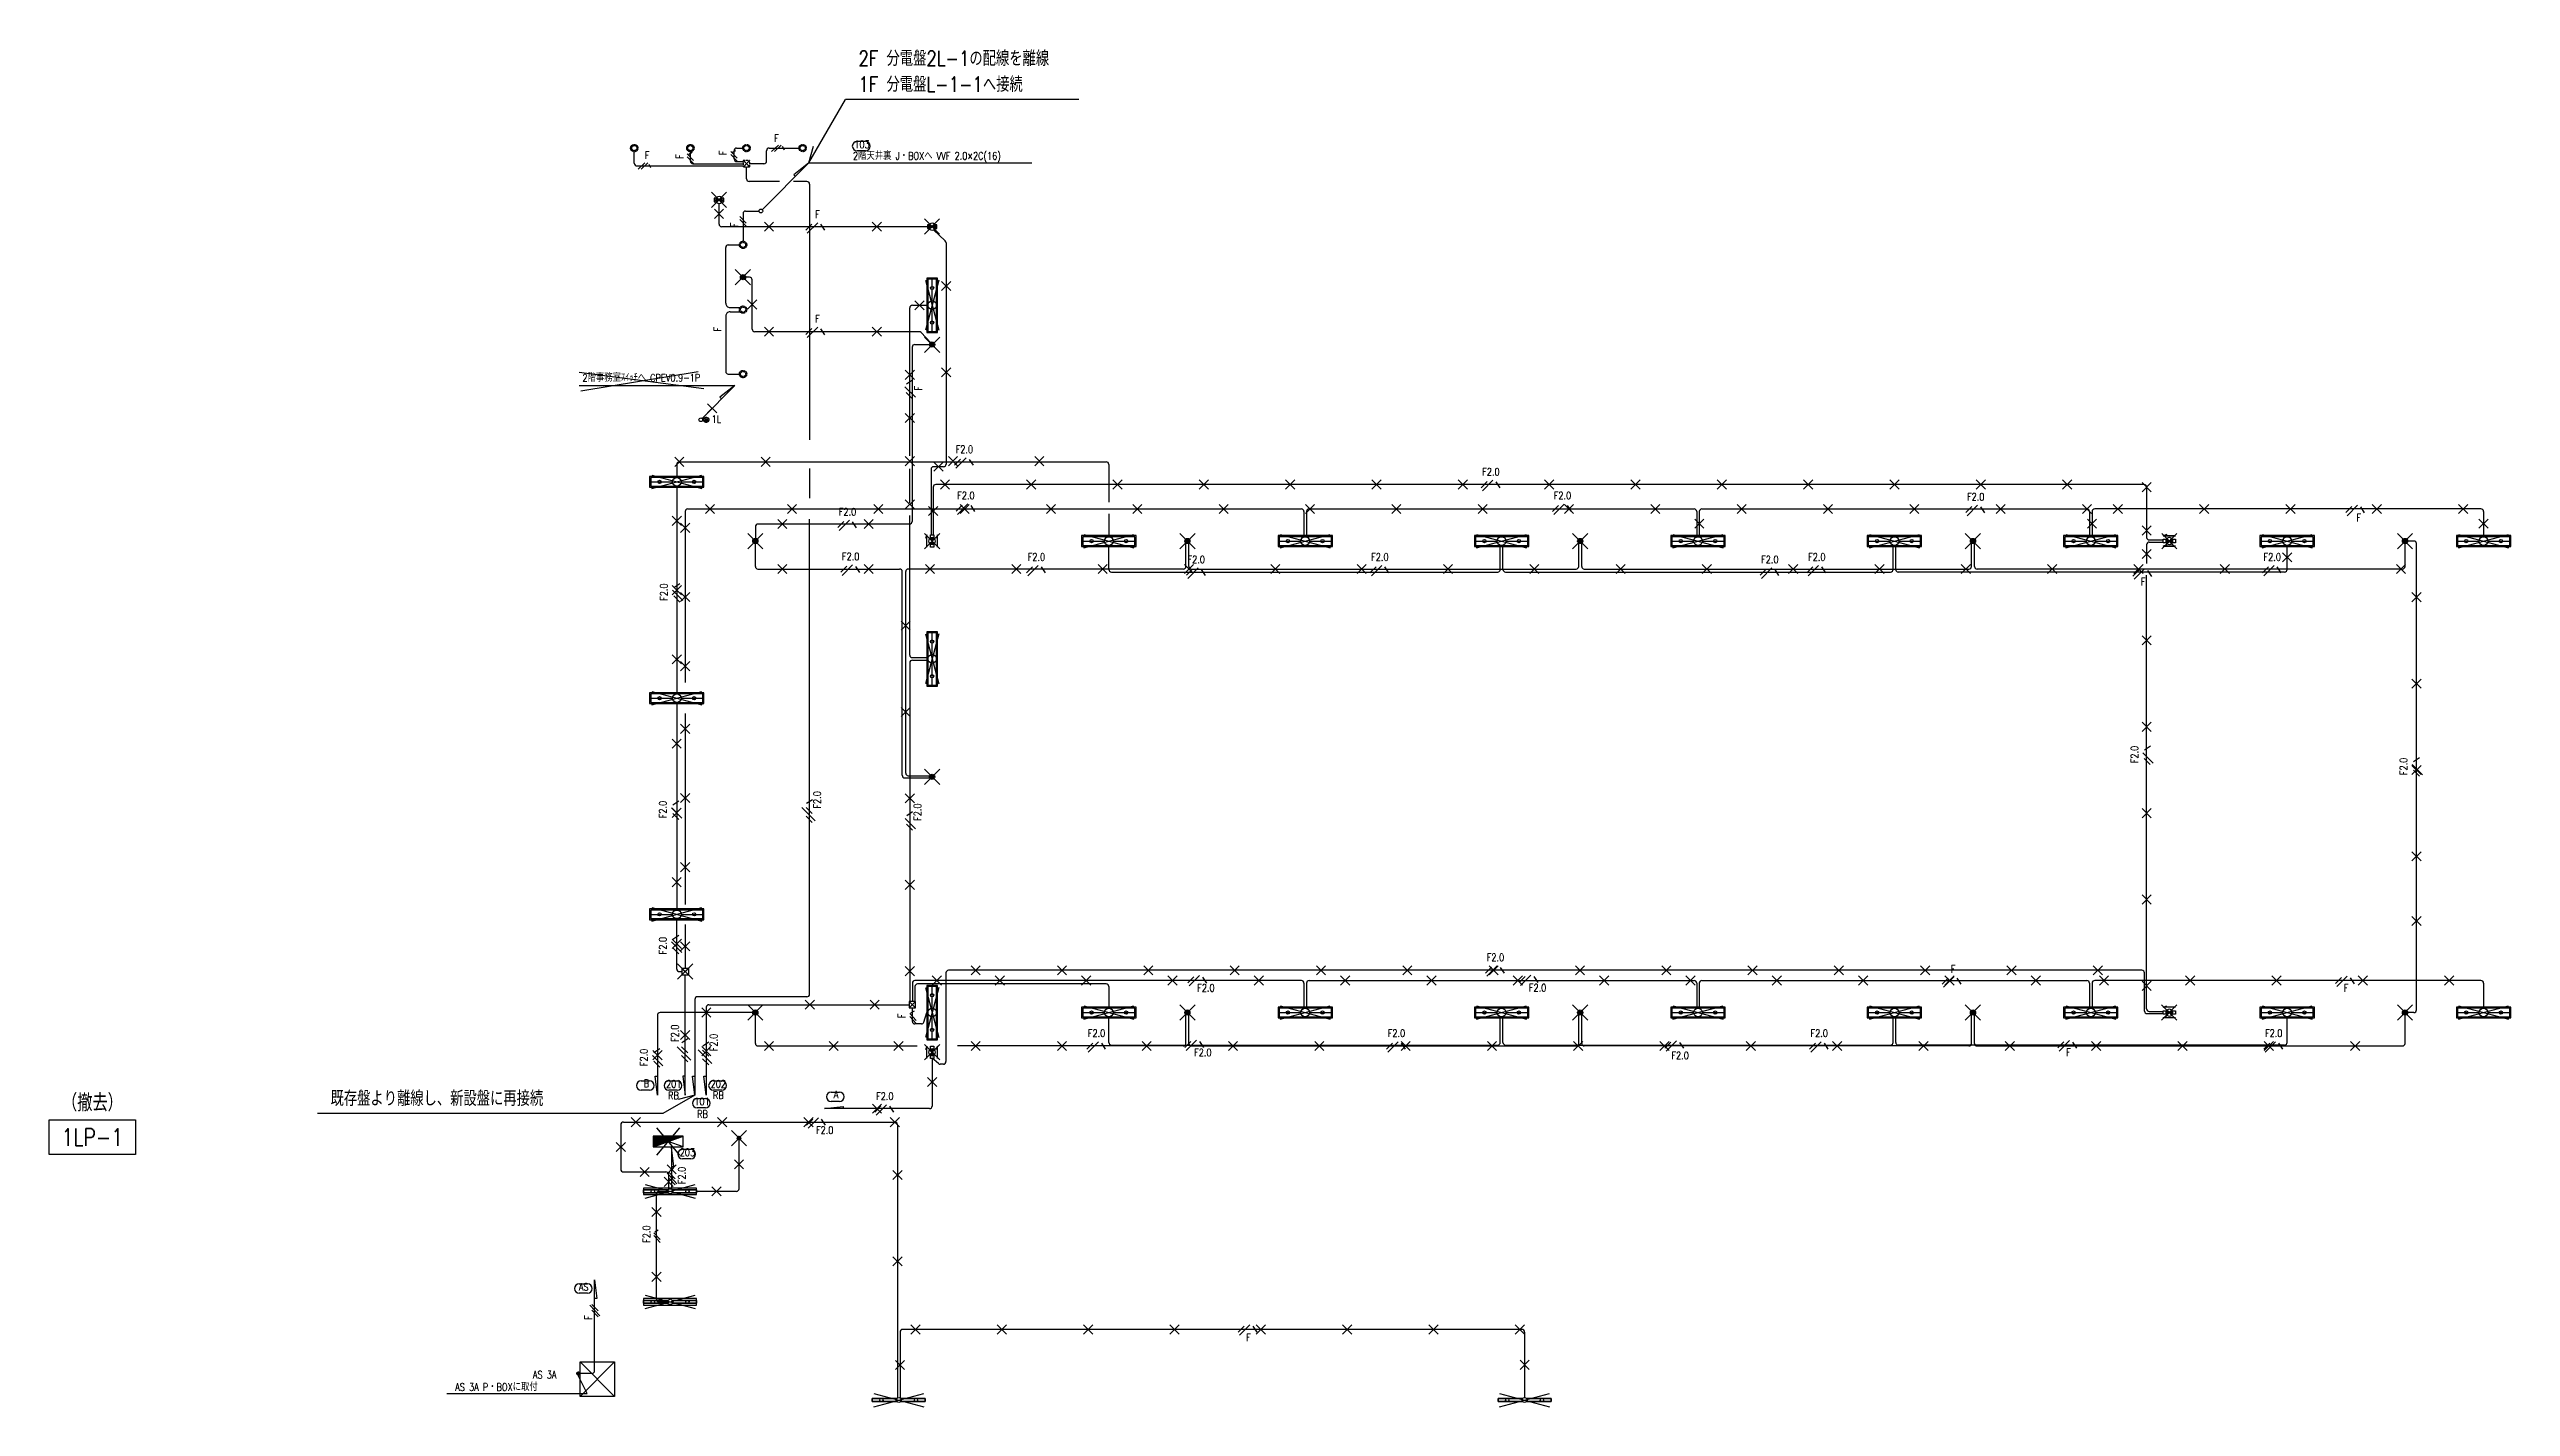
# Model space of a CAD drawing. Header units: millimetres. Extents: x 3925 to 82505, y 1454 to 57550.
# Drawn here: x 3925 to 60954, y 16487 to 47924 of the extents above; entities that cross this region are included whole.
import ezdxf
from ezdxf.enums import TextEntityAlignment as Align

# ---------------------------------------------------------------- set-up
doc = ezdxf.new("R2010")
doc.units = ezdxf.units.MM
doc.header["$LTSCALE"] = 0.2
doc.linetypes.add('HIDDEN2', pattern=[4.7625, 3.175, -1.5875])
for name, color, linetype in [('1_シンボル', 2, 'Continuous'), ('1_強調文字', 4, 'Continuous'), ('1_撤去', 1, 'Continuous'), ('1_文字', 3, 'Continuous')]:
    doc.layers.add(name, color=color, linetype=linetype)
doc.styles.get("Standard").update_dxf_attribs({"font": 'simplex.shx', "width": 0.8, "bigfont": 'extfont2.shx'})

msp = doc.modelspace()

# ---------------------------------------------------------------- texts
at = {"layer": '1_シンボル', "color": 7, "linetype": 'Continuous', "lineweight": -3, "width": 0.8}
for s, height, p in [('F', 173, (20721, 45725)), ('103', 172.9, (22577, 45583)), ('F', 173, (17726, 45331)), ('2階天井裏 J・BOXへ VVF 2.0×2C(16)', 172.93, (22546, 45315)), ('F', 173, (21670, 43964)), ('F', 173, (21670, 41544)), ('2階事務室ｽｲｯﾁへ CPEV0.9-1P', 172.93, (16278, 40178)), ('F2.0', 172.9, (24925, 38520)), ('F2.0', 172.9, (37126, 38000)), ('F2.0', 172.9, (24962, 37452)), ('F2.0', 172.9, (38781, 37449)), ('F2.0', 172.9, (48356, 37421)), ('F2.0', 172.9, (22219, 37075)), ('F', 173, (57382, 36937)), ('F2.0', 172.9, (22291, 36039)), ('F2.0', 172.9, (26594, 36027)), ('F2.0', 172.9, (30299, 35970)), ('F2.0', 172.9, (34552, 36027)), ('F2.0', 172.9, (43588, 35970)), ('F2.0', 172.9, (44674, 36027)), ('F2.0', 172.9, (55227, 36027)), ('F', 173, (52386, 35456)), ('F2.0', 172.9, (37229, 26755)), ('F2.0', 172.9, (30522, 26047)), ('F2.0', 172.9, (38207, 26052)), ('F', 173, (47981, 26487)), ('F', 173, (57087, 26047)), ('F2.0', 172.9, (27989, 24998)), ('F2.0', 172.9, (34935, 24998)), ('F2.0', 172.9, (44732, 24998)), ('F2.0', 172.9, (55260, 24998)), ('F2.0', 172.9, (30451, 24554)), ('F2.0', 172.9, (41507, 24483)), ('F', 173, (50655, 24557)), ('B', 173, (17697, 23838)), ('201', 172.9, (18216, 23824)), ('202', 172.9, (19248, 23824)), ('RB', 172.9, (18261, 23558)), ('101', 172.9, (18871, 23417)), ('RB', 172.9, (19302, 23562)), ('A', 173, (22100, 23579)), ('F2.0', 172.9, (23081, 23540)), ('RB', 172.9, (18934, 23127)), ('F2.0', 172.9, (21689, 22754)), ('203', 172.9, (18533, 22239)), ('AS', 172.9, (16195, 19123)), ('F', 173, (31654, 17954)), ('AS 3A', 172.9, (15131, 17090)), ('AS 3A P・BOXに取付', 172.93, (13330, 16805))]:
    msp.add_text(s, height=height, dxfattribs=at).set_placement(p, align=Align.BOTTOM_LEFT)
for s, height, p in [('F', 173, (18668, 45389)), ('F', 173, (19671, 45474)), ('F', 173, (19936, 43801)), ('F', 173, (19546, 41385)), ('F', 173, (24200, 40020)), ('F2.0', 172.9, (18304, 35150)), ('F2.0', 172.9, (52373, 31389)), ('F2.0', 172.9, (58608, 31115)), ('F2.0', 172.9, (18281, 30114)), ('F2.0', 172.9, (21856, 30338)), ('F2.0', 172.9, (24180, 30055)), ('F2.0', 172.9, (18281, 26963)), ('F2.0', 172.9, (18560, 24934)), ('F2.0', 172.9, (19457, 24722)), ('F', 173, (23812, 25487)), ('F2.0', 172.9, (17840, 24376)), ('F2.0', 172.9, (18721, 21640)), ('F2.0', 172.9, (17901, 20283)), ('F', 173, (16553, 18496))]:
    msp.add_text(s, height=height, rotation=90, dxfattribs=at).set_placement(p, align=Align.BOTTOM_LEFT)
at = {"layer": '1_強調文字', "color": 10, "width": 0.8}
for s, p in [('（撤去）', (4925, 23530)), ('1LP-1', (4925, 22730))]:
    msp.add_text(s, height=400, dxfattribs=at).set_placement(p, align=Align.MIDDLE_CENTER)
at = {"layer": '1_文字', "color": 10, "lineweight": -3, "width": 0.8}
for s, p in [('2F 分電盤2L-1の配線を離線', (22675, 47537)), ('1F 分電盤L-1-1へ接続', (22675, 46937)), ('既存盤より離線し、新設盤に再接続', (10442, 23451))]:
    msp.add_text(s, height=350, dxfattribs=at).set_placement(p)
at = {"layer": '1_文字', "linetype": 'Continuous', "lineweight": -3, "width": 0.8}
msp.add_text('1L', height=172.9, dxfattribs=at).set_placement((19270, 39221), align=Align.BOTTOM_LEFT)

# ---------------------------------------------------------------- blocks, each defined once
blk = doc.blocks.new('B-電灯動力盤 A')
at = {"linetype": 'ByBlock'}
h = blk.add_hatch(dxfattribs=at)
h.set_pattern_fill('LINE', color=0, style=0)
h.set_pattern_definition([(0, (-9500, -23375), (0, 3.175), [])])
h.paths.add_polyline_path([(350, 250), (-350, 0), (350, 0)])
at = {"color": 0, "linetype": 'ByBlock', "lineweight": -2}
blk.add_line((-350, 250), (350, 0), dxfattribs=at)
at = {"color": 0, "linetype": 'ByBlock'}
for p, q in [((350, 250), (-350, 0)), ((350, 250), (-350, 250)), ((-350, 250), (-350, 0)), ((-350, 0), (350, 0)), ((350, 0), (350, 250))]:
    blk.add_line(p, q, dxfattribs=at)

# ---------------------------------------------------------------- linework, layer by layer
at = {"layer": '1_シンボル', "color": 7, "linetype": 'Continuous', "lineweight": -3}
msp.add_line((16199, 40135), (19811, 40135), dxfattribs=at)
at = {"layer": '1_シンボル', "linetype": 'HIDDEN2', "lineweight": -3}
for p, q in [((19103, 39386), (19189, 39299)), ((19189, 39386), (19103, 39299)), ((19146, 39404), (19146, 39281)), ((19085, 39342), (19207, 39342))]:
    msp.add_line(p, q, dxfattribs=at)
at = {"layer": '1_シンボル', "color": 7, "linetype": 'Continuous', "lineweight": -3}
for points in [[(19851, 45635, 0.416385), (19791, 45574)], [(20604, 45635, 0.414214), (20544, 45575)], [(22640, 45792, 1), (22640, 45574)], [(22834, 45574, 1), (22834, 45792)], [(17479, 45283, 0.414214), (17539, 45223)], [(18779, 45333, 0.414214), (18839, 45273)], [(19793, 45383, 0.412046), (19853, 45323)], [(20484, 45273, 0.414214), (20544, 45333)], [(19499, 44376, 0.414213), (19499, 44489, 0.414214), (19386, 44489, 0.414213), (19386, 44376, 0.414214), (19499, 44376)], [(20079, 44921, 0.414214), (20139, 44861)], [(21540, 44801, 0.414214), (21480, 44861)], [(20059, 44178, 0.414214), (19999, 44118)], [(19443, 43875, 0.414214), (19503, 43815)], [(19657, 43394, 0.414214), (19597, 43334)], [(24322, 43872, 0.414214), (24322, 43758, 0.414214), (24436, 43758, 0.414213), (24436, 43872, 0.414214), (24322, 43872)], [(24704, 43441, 0.206568), (24685, 43485)], [(20210, 42584, 0.414214), (20150, 42644)], [(19597, 42044, 0.414214), (19697, 41944)], [(19697, 41844, 0.414214), (19597, 41744)], [(23922, 41995, 0.414214), (23862, 41935)], [(20210, 41443, 0.414214), (20270, 41383)], [(23977, 41085, 0.414214), (23917, 41025)], [(24124, 41363, 0.210247), (24080, 41383)], [(19597, 40462, 0.414214), (19657, 40402)], [(18524, 38369, 0.414214), (18464, 38309)], [(24414, 38257, 0.414214), (24354, 38197)], [(24644, 38257, 0.414214), (24704, 38317)], [(28474, 38309, 0.414214), (28414, 38369)], [(24464, 37843, 0.414214), (24404, 37783)], [(52518, 37783, 0.414214), (52458, 37843)], [(18719, 37278, 0.414214), (18659, 37218)], [(32994, 37218, 0.414214), (32934, 37278)], [(33114, 37278, 0.414214), (33054, 37218)], [(42094, 37218, 0.414214), (42034, 37278)], [(42214, 37278, 0.414214), (42154, 37218)], [(51194, 37218, 0.414214), (51134, 37278)], [(51314, 37278, 0.414214), (51254, 37218)], [(60324, 37218, 0.414214), (60264, 37278)], [(20344, 36928, 0.414214), (20284, 36868)], [(23857, 36928, 0.414214), (23917, 36988)], [(52518, 36620, 0.414214), (52578, 36560)], [(52578, 36510, 0.414214), (52518, 36450)], [(58769, 36475, 0.414214), (58709, 36535)], [(20284, 35946, 0.414214), (20344, 35886)], [(30199, 35886, 0.414214), (30259, 35946)], [(30329, 35946, 0.414214), (30389, 35886)], [(39299, 35886, 0.414214), (39359, 35946)], [(39429, 35946, 0.414214), (39489, 35886)], [(48399, 35886, 0.414214), (48459, 35946)], [(48529, 35946, 0.414214), (48589, 35886)], [(58444, 35886, 0.414214), (58504, 35946)], [(23687, 35826, 0.414214), (23627, 35886)], [(23827, 35886, 0.414214), (23767, 35826)], [(28474, 35877, 0.414214), (28534, 35817)], [(37484, 35817, 0.414214), (37544, 35877)], [(37604, 35877, 0.414214), (37664, 35817)], [(46584, 35817, 0.414214), (46644, 35877)], [(46704, 35877, 0.414214), (46764, 35817)], [(55714, 35817, 0.414214), (55774, 35877)], [(23862, 33895, 0.414214), (23922, 33835)], [(23922, 33775, 0.414214), (23862, 33715)], [(23687, 31110, 0.414214), (23747, 31050)], [(23767, 31160, 0.414214), (23827, 31100)], [(18464, 26624, 0.414214), (18524, 26564)], [(23982, 26358, 0.414214), (23922, 26298)], [(24042, 26278, 0.414214), (23982, 26218)], [(24760, 26594, 0.414214), (24700, 26534)], [(28474, 26218, 0.414214), (28414, 26278)], [(32994, 26298, 0.414214), (32934, 26358)], [(33114, 26358, 0.414214), (33054, 26298)], [(42094, 26298, 0.414214), (42034, 26358)], [(42214, 26358, 0.414214), (42154, 26298)], [(51194, 26298, 0.414214), (51134, 26358)], [(51314, 26358, 0.414214), (51254, 26298)], [(52468, 26534, 0.414214), (52408, 26594)], [(60324, 26298, 0.414214), (60264, 26358)], [(18942, 25981, 0.414214), (18882, 25921)], [(19208, 25797, 0.414214), (19148, 25737)], [(21480, 25981, 0.414214), (21540, 26041)], [(52518, 25700, 0.414214), (52578, 25640)], [(58709, 25615, 0.414214), (58769, 25675)], [(18076, 25615, 0.414214), (18016, 25555)], [(23922, 25411, 0.414214), (23982, 25351)], [(24130, 25351, 0.330824), (24187, 25393)], [(52468, 25650, 0.414214), (52528, 25590)], [(20284, 24902, 0.414214), (20344, 24842)], [(28474, 24922, 0.414214), (28534, 24862)], [(30199, 24842, 0.414214), (30259, 24902)], [(30329, 24902, 0.414214), (30389, 24842)], [(37484, 24862, 0.414214), (37544, 24922)], [(37604, 24922, 0.414214), (37664, 24862)], [(39299, 24842, 0.414214), (39359, 24902)], [(39429, 24902, 0.414214), (39489, 24842)], [(46584, 24862, 0.414214), (46644, 24922)], [(46704, 24922, 0.414214), (46764, 24862)], [(48399, 24842, 0.414214), (48459, 24902)], [(48529, 24902, 0.414214), (48589, 24842)], [(55714, 24862, 0.414214), (55774, 24922)], [(58444, 24842, 0.414214), (58504, 24902)], [(17636, 24033, 1), (17636, 23815)], [(17830, 23815, 1), (17830, 24033)], [(18279, 24033, 1), (18279, 23815)], [(18473, 23815, 1), (18473, 24033)], [(19311, 24033, 1), (19311, 23815)], [(19505, 23815, 1), (19505, 24033)], [(24524, 24434, 0.183213), (24564, 24419)], [(24640, 24419, 0.414214), (24700, 24479)], [(18934, 23626, 1), (18934, 23408)], [(19128, 23408, 1), (19128, 23626)], [(22039, 23774, 1), (22039, 23556)], [(22233, 23556, 1), (22233, 23774)], [(24319, 23390, 0.414214), (24379, 23450)], [(17226, 23078, 0.414214), (17166, 23018)], [(23576, 23018, 0.414214), (23516, 23078)], [(18596, 22448, 1), (18596, 22230)], [(18790, 22230, 1), (18790, 22448)], [(17166, 21985, 0.414214), (17226, 21925)], [(18274, 21865, 0.414214), (18214, 21925)], [(18054, 21475, 0.414214), (17994, 21415)], [(19846, 21475, 0.414214), (19906, 21535)], [(16203, 19332, 1), (16203, 19114)], [(16397, 19114, 1), (16397, 19332)], [(17994, 18975, 0.414214), (18054, 18915)], [(23696, 18277, 0.414214), (23636, 18217)], [(38106, 18217, 0.414214), (38046, 18277)], [(16501, 17259, 0.414214), (16561, 17319)]]:
    msp.add_lwpolyline(points, format="xyb", dxfattribs=at)
for points in [[(19851, 45635), (19994, 45635)], [(20604, 45635), (21294, 45635)], [(20657, 45555), (20817, 45705)], [(20726, 45555), (20886, 45705)], [(20906, 45677), (20948, 45598)], [(22640, 45792), (22834, 45792)], [(17479, 45283), (17479, 45550)], [(17539, 45223), (20004, 45223)], [(17566, 45144), (17726, 45294)], [(17635, 45144), (17795, 45294)], [(17815, 45265), (17857, 45187)], [(18853, 45345), (18703, 45505)], [(18853, 45276), (18703, 45436)], [(18741, 45496), (18819, 45538)], [(18779, 45333), (18779, 45550)], [(18839, 45273), (20004, 45273)], [(19865, 45399), (19715, 45559)], [(19865, 45330), (19715, 45490)], [(19753, 45539), (19832, 45581)], [(19793, 45383), (19791, 45574)], [(19853, 45323), (20004, 45323)], [(20079, 44921), (20079, 45198)], [(20484, 45273), (20154, 45273)], [(20443, 44208), (21525, 45290), (26686, 45290)], [(20544, 45333), (20544, 45575)], [(21525, 45290), (21178, 45018), (21215, 44980)], [(22834, 45574), (22640, 45574)], [(19386, 44489), (19443, 44433), (19499, 44376)], [(19386, 44376), (19443, 44433), (19499, 44489)], [(19391, 44381), (19391, 44485)], [(19499, 44377), (19499, 44489)], [(20845, 44861), (20139, 44861)], [(21480, 44861), (21168, 44861)], [(21540, 44801), (21540, 38877)], [(19373, 44473), (19333, 44473), (19333, 44393), (19373, 44393)], [(19373, 44393), (19373, 44472)], [(19409, 44399), (19409, 44467)], [(19427, 44417), (19427, 44449)], [(19443, 43875), (19443, 44352)], [(19445, 44431), (19445, 44435)], [(19463, 44413), (19463, 44453)], [(19481, 44395), (19481, 44471)], [(19512, 44393), (19553, 44393), (19553, 44473), (19512, 44473)], [(19517, 44402), (19517, 44463)], [(20072, 43894), (19922, 44054)], [(20072, 43824), (19922, 43984)], [(19999, 44118), (19999, 43479)], [(20059, 44178), (20370, 44178)], [(24269, 43815), (19503, 43815)], [(19657, 43394), (19914, 43394)], [(21595, 43876), (21455, 43736)], [(21728, 43906), (21487, 43665)], [(21794, 43871), (21886, 43733)], [(24309, 43855), (24269, 43855), (24269, 43775), (24309, 43775)], [(24305, 43846), (24305, 43784)], [(24436, 43758), (24379, 43815), (24322, 43872)], [(24436, 43872), (24379, 43815), (24322, 43758)], [(24323, 43871), (24323, 43759)], [(24341, 43853), (24341, 43777)], [(24359, 43835), (24359, 43795)], [(24377, 43817), (24377, 43813)], [(24395, 43831), (24395, 43799)], [(24413, 43849), (24413, 43781)], [(24685, 43485), (24413, 43742)], [(24431, 43867), (24431, 43763)], [(24449, 43775), (24489, 43775), (24489, 43855), (24449, 43855)], [(24449, 43854), (24449, 43775)], [(24704, 43441), (24704, 38317)], [(19597, 42044), (19597, 43334)], [(20150, 42644), (20059, 42644)], [(20210, 41443), (20210, 42584)], [(24379, 42095), (24379, 42600)], [(19597, 41744), (19597, 40462)], [(19697, 41944), (19930, 41944)], [(19697, 41844), (19930, 41844)], [(23862, 38511), (23862, 41935)], [(23922, 41995), (24254, 41995)], [(24379, 41390), (24379, 41895)], [(24080, 41383), (21739, 41383), (20270, 41383)], [(21595, 41455), (21455, 41315)], [(21728, 41485), (21487, 41245)], [(21794, 41451), (21886, 41313)], [(23977, 41085), (24319, 41085)], [(24124, 41363), (24339, 41129)], [(24340, 41090), (24374, 41124)], [(24343, 41068), (24396, 41121)], [(24355, 41054), (24410, 41109)], [(24372, 41046), (24418, 41092)], [(23917, 41025), (23917, 36988)], [(19050, 39375), (19811, 40135), (19464, 39864), (19502, 39826)], [(19657, 40402), (19914, 40402)], [(23751, 40108), (23992, 39867)], [(23781, 39975), (23921, 39835)], [(23786, 40174), (23924, 40266)], [(18464, 38309), (18464, 38004)], [(18524, 38369), (28414, 38369)], [(21540, 38217), (21540, 37531)], [(24644, 38257), (24414, 38257)], [(25037, 38431), (24897, 38291)], [(25170, 38461), (24929, 38221)], [(25236, 38427), (25328, 38289)], [(28474, 38309), (28474, 37434)], [(17859, 37904), (18364, 37904)], [(18464, 37804), (18464, 32995)], [(18564, 37904), (19069, 37904)], [(23862, 37421), (23862, 38204)], [(24354, 38197), (24354, 36677)], [(24404, 37783), (24404, 36677)], [(52458, 37843), (24464, 37843)], [(37238, 37911), (37098, 37771)], [(37371, 37941), (37130, 37700)], [(37437, 37906), (37529, 37769)], [(52518, 37783), (52518, 36620)], [(18659, 37218), (18659, 33259)], [(18719, 37278), (32934, 37278)], [(23862, 33895), (23862, 37129)], [(25074, 37364), (24934, 37224)], [(25207, 37394), (24966, 37153)], [(25273, 37359), (25365, 37221)], [(28474, 37167), (28474, 36660)], [(32994, 37218), (32994, 36660)], [(33054, 37218), (33054, 36660)], [(33114, 37278), (42034, 37278)], [(38893, 37361), (38753, 37221)], [(39026, 37391), (38785, 37150)], [(39093, 37356), (39184, 37218)], [(42094, 37218), (42094, 36660)], [(42154, 37218), (42154, 36660)], [(42214, 37278), (51134, 37278)], [(48468, 37333), (48328, 37193)], [(48601, 37363), (48360, 37122)], [(48668, 37328), (48759, 37190)], [(51194, 37218), (51194, 36660)], [(51254, 37218), (51254, 36660)], [(60264, 37278), (51314, 37278)], [(57270, 37333), (57130, 37193)], [(57403, 37363), (57162, 37122)], [(57470, 37328), (57561, 37190)], [(60324, 37218), (60324, 36660)], [(20245, 36540), (20279, 36574)], [(20248, 36518), (20301, 36571)], [(20260, 36504), (20315, 36559)], [(20277, 36496), (20323, 36542)], [(20284, 36868), (20284, 36595)], [(23857, 36928), (21364, 36928), (20344, 36928)], [(21540, 26041), (21540, 37043)], [(22332, 36986), (22192, 36846)], [(22464, 37016), (22224, 36776)], [(22531, 36982), (22623, 36844)], [(24258, 36392), (24258, 36677), (24228, 36593)], [(24322, 36592), (24379, 36535), (24436, 36592)], [(24322, 36478), (24379, 36535), (24436, 36478)], [(24323, 36591), (24435, 36591)], [(24339, 36604), (24339, 36677), (24419, 36677), (24419, 36604)], [(24341, 36573), (24417, 36573)], [(24345, 36501), (24413, 36501)], [(24348, 36609), (24410, 36609)], [(24359, 36555), (24399, 36555)], [(24363, 36519), (24395, 36519)], [(24377, 36537), (24381, 36537)], [(24501, 36392), (24501, 36677), (24470, 36593)], [(27869, 36535), (28374, 36535)], [(28574, 36535), (29079, 36535)], [(30255, 36540), (30289, 36574)], [(30255, 36540), (30289, 36574)], [(30258, 36518), (30311, 36571)], [(30258, 36518), (30311, 36571)], [(30270, 36504), (30325, 36559)], [(30270, 36504), (30325, 36559)], [(30287, 36496), (30333, 36542)], [(30287, 36496), (30333, 36542)], [(32419, 36535), (32924, 36535)], [(33124, 36535), (33629, 36535)], [(36969, 36535), (37474, 36535)], [(37674, 36535), (38179, 36535)], [(39411, 36571), (39358, 36518), (39411, 36571)], [(39425, 36559), (39370, 36504), (39425, 36559)], [(41519, 36535), (42024, 36535)], [(42224, 36535), (42729, 36535)], [(46069, 36535), (46574, 36535)], [(46774, 36535), (47279, 36535)], [(48455, 36540), (48489, 36574)], [(48455, 36540), (48489, 36574)], [(48458, 36518), (48511, 36571), (48458, 36518)], [(48470, 36504), (48525, 36559)], [(48470, 36504), (48525, 36559)], [(48487, 36496), (48533, 36542)], [(48487, 36496), (48533, 36542)], [(50619, 36535), (51124, 36535)], [(51324, 36535), (51829, 36535)], [(52578, 36560), (52902, 36560)], [(52578, 36510), (52902, 36510)], [(52974, 36495), (52902, 36495), (52902, 36575), (52974, 36575)], [(52974, 36495), (52902, 36495), (52902, 36575), (52974, 36575)], [(52970, 36504), (52970, 36566)], [(52970, 36504), (52970, 36566)], [(53101, 36592), (53044, 36535), (52987, 36478), (53044, 36535), (52987, 36592), (53044, 36535), (53101, 36478)], [(52988, 36479), (52988, 36591)], [(52988, 36479), (52988, 36591)], [(53006, 36497), (53006, 36573)], [(53006, 36497), (53006, 36573)], [(53101, 36478), (53044, 36535), (53101, 36592)], [(53114, 36575), (53187, 36575), (53187, 36495), (53114, 36495)], [(53114, 36575), (53187, 36575), (53187, 36495), (53114, 36495)], [(55169, 36535), (55674, 36535)], [(55874, 36535), (56379, 36535)], [(58468, 36518), (58521, 36571)], [(58468, 36518), (58521, 36571)], [(58535, 36559), (58480, 36504), (58535, 36559)], [(58543, 36542), (58497, 36496), (58543, 36542)], [(58709, 36535), (58564, 36535)], [(59719, 36535), (60224, 36535)], [(60424, 36535), (60929, 36535)], [(20284, 35946), (20284, 36475)], [(22403, 35951), (22263, 35811)], [(22536, 35981), (22295, 35740)], [(22602, 35946), (22694, 35808)], [(24327, 36483), (24431, 36483)], [(24419, 36465), (24419, 36392), (24339, 36392), (24339, 36465)], [(24339, 36465), (24419, 36465)], [(26707, 35939), (26567, 35799)], [(26839, 35969), (26599, 35728)], [(26906, 35934), (26998, 35796)], [(28474, 35877), (28474, 36410)], [(30259, 35946), (30259, 36486)], [(30329, 35946), (30329, 36486)], [(34664, 35939), (34524, 35799)], [(34797, 35969), (34556, 35728)], [(34863, 35934), (34955, 35796)], [(37544, 35877), (37544, 36435)], [(37604, 35877), (37604, 36435)], [(39359, 35946), (39359, 36486)], [(39429, 35946), (39429, 36486)], [(44787, 35939), (44647, 35799)], [(44919, 35969), (44679, 35728)], [(44986, 35934), (45078, 35796)], [(46644, 35877), (46644, 36435)], [(46704, 35877), (46704, 36435)], [(48459, 35946), (48459, 36486)], [(48529, 35946), (48529, 36486)], [(52518, 36450), (52518, 36017)], [(55339, 35939), (55199, 35799)], [(55472, 35969), (55231, 35728)], [(55538, 35934), (55630, 35796)], [(55774, 35877), (55774, 36435)], [(58504, 35946), (58504, 36475)], [(58769, 25675), (58769, 36475)], [(18362, 35395), (18603, 35155)], [(18397, 35462), (18535, 35554)], [(20344, 35886), (23627, 35886)], [(23687, 31110), (23687, 35826)], [(23767, 31160), (23767, 35826)], [(30199, 35886), (23827, 35886)], [(28539, 35817), (37484, 35817)], [(30412, 35881), (30272, 35741)], [(30544, 35911), (30304, 35670)], [(30389, 35886), (39299, 35886)], [(30611, 35876), (30703, 35739)], [(37664, 35817), (46584, 35817)], [(39489, 35886), (45270, 35886), (48399, 35886)], [(43701, 35882), (43561, 35742)], [(43833, 35912), (43593, 35671)], [(43900, 35877), (43992, 35739)], [(55714, 35817), (46764, 35817)], [(58409, 35886), (48589, 35886)], [(52337, 35860), (52197, 35720)], [(52470, 35890), (52229, 35649)], [(52518, 25700), (52518, 35745)], [(52536, 35855), (52628, 35717)], [(18392, 35263), (18532, 35123)], [(24379, 33905), (24379, 34410)], [(23862, 33715), (23862, 25872)], [(23922, 33835), (24279, 33835)], [(23922, 33775), (24279, 33775)], [(24379, 33200), (24379, 33705)], [(17859, 32895), (18364, 32895)], [(18464, 32795), (18464, 27990)], [(18564, 32895), (19069, 32895)], [(18659, 32544), (18659, 28119)], [(52431, 31634), (52672, 31393)], [(52461, 31501), (52601, 31361)], [(52466, 31701), (52604, 31792)], [(58701, 31427), (58839, 31519)], [(23747, 31050), (24324, 31050)], [(23827, 31100), (24324, 31100)], [(24340, 31080), (24374, 31114)], [(24343, 31058), (24396, 31111)], [(24355, 31044), (24410, 31099)], [(24372, 31036), (24418, 31082)], [(58667, 31360), (58907, 31119)], [(58697, 31228), (58837, 31088)], [(18340, 30359), (18581, 30119)], [(18370, 30227), (18510, 30087)], [(18374, 30426), (18512, 30518)], [(21359, 30366), (21673, 30052)], [(21462, 30364), (21602, 30224)], [(21467, 30462), (21605, 30553)], [(23790, 30179), (23928, 30270)], [(21462, 30160), (21602, 30020)], [(23756, 30112), (23996, 29871)], [(23786, 29979), (23926, 29839)], [(17859, 27890), (18364, 27890)], [(18374, 27316), (18512, 27408)], [(18464, 26624), (18464, 27790)], [(18564, 27890), (19069, 27890)], [(18659, 27655), (18659, 26639)], [(18340, 27250), (18581, 27009)], [(18370, 27117), (18510, 26977)], [(18524, 26564), (18584, 26564)], [(18734, 26639), (18734, 26489), (18584, 26639), (18584, 26489), (18734, 26639), (18584, 26639)], [(18584, 26489), (18734, 26489)], [(18659, 24141), (18606, 24141), (18659, 23704), (18659, 26489)], [(23922, 26298), (23922, 25872)], [(32934, 26358), (23982, 26358)], [(28414, 26278), (24042, 26278)], [(24700, 26534), (24700, 24479)], [(52408, 26594), (24760, 26594)], [(30446, 26441), (30306, 26301)], [(30578, 26471), (30338, 26231)], [(30645, 26437), (30737, 26299)], [(32994, 26298), (32994, 25715)], [(33054, 26298), (33054, 25715)], [(33114, 26358), (42034, 26358)], [(37341, 26667), (37201, 26527)], [(37474, 26697), (37233, 26456)], [(37541, 26662), (37632, 26524)], [(38120, 26452), (37980, 26312)], [(38253, 26482), (38012, 26241)], [(38319, 26447), (38411, 26309)], [(42094, 26298), (42094, 25715)], [(42154, 26298), (42154, 25715)], [(42214, 26358), (51134, 26358)], [(47919, 26415), (47779, 26275)], [(48051, 26445), (47811, 26204)], [(48118, 26410), (48210, 26272)], [(51194, 26298), (51194, 25715)], [(51254, 26298), (51254, 25715)], [(60264, 26358), (51314, 26358)], [(52468, 25650), (52468, 26534)], [(57033, 26425), (56893, 26285)], [(57166, 26455), (56925, 26215)], [(57232, 26421), (57324, 26283)], [(60324, 26298), (60324, 25740)], [(18882, 25921), (18882, 23704), (18828, 24141), (18882, 24141)], [(21480, 25981), (18942, 25981)], [(19148, 25737), (19148, 23704), (19094, 24141), (19148, 24141)], [(19208, 25797), (23847, 25797)], [(23847, 25872), (23997, 25722)], [(23997, 25872), (23847, 25722)], [(23922, 25411), (23922, 25722)], [(23982, 26218), (23982, 25872)], [(24379, 25715), (24379, 26220)], [(28474, 26218), (28474, 25740)], [(53187, 25737), (52902, 25737), (52986, 25768)], [(52987, 25558), (53044, 25615), (52987, 25672)], [(52988, 25559), (52988, 25671)], [(53101, 25558), (53044, 25615), (53101, 25672)], [(53096, 25563), (53096, 25667)], [(18016, 25555), (18016, 23704), (17963, 24141), (18016, 24141)], [(20224, 25615), (18076, 25615)], [(20245, 25620), (20279, 25654)], [(20248, 25598), (20301, 25651)], [(20260, 25584), (20315, 25639)], [(20277, 25576), (20323, 25622)], [(20284, 24902), (20284, 25555)], [(24012, 25431), (23862, 25591)], [(24012, 25361), (23862, 25521)], [(23890, 25611), (23968, 25653)], [(24130, 25351), (23982, 25351)], [(24187, 25393), (24254, 25615)], [(24379, 25010), (24379, 25515)], [(27869, 25615), (28374, 25615)], [(28474, 24922), (28474, 25490)], [(28574, 25615), (29079, 25615)], [(30255, 25620), (30289, 25654)], [(30258, 25598), (30311, 25651)], [(30259, 24902), (30259, 25566)], [(30270, 25584), (30325, 25639)], [(30287, 25576), (30333, 25622)], [(30329, 24902), (30329, 25566)], [(32419, 25615), (32924, 25615)], [(33124, 25615), (33629, 25615)], [(36969, 25615), (37474, 25615)], [(37544, 24922), (37544, 25490)], [(37604, 24922), (37604, 25490)], [(37674, 25615), (38179, 25615)], [(39355, 25620), (39389, 25654)], [(39358, 25598), (39411, 25651)], [(39359, 24902), (39359, 25566)], [(39370, 25584), (39425, 25639)], [(39387, 25576), (39433, 25622)], [(39429, 24902), (39429, 25566)], [(41519, 25615), (42024, 25615)], [(42224, 25615), (42729, 25615)], [(46069, 25615), (46574, 25615)], [(46644, 24922), (46644, 25490)], [(46704, 24922), (46704, 25490)], [(46774, 25615), (47279, 25615)], [(48455, 25620), (48489, 25654)], [(48458, 25598), (48511, 25651)], [(48459, 24902), (48459, 25566)], [(48470, 25584), (48525, 25639)], [(48487, 25576), (48533, 25622)], [(48529, 24902), (48529, 25566)], [(50619, 25615), (51124, 25615)], [(51324, 25615), (51829, 25615)], [(52528, 25590), (52902, 25590)], [(52578, 25640), (52902, 25640)], [(52974, 25575), (52902, 25575), (52902, 25655), (52974, 25655)], [(53187, 25494), (52902, 25494), (52986, 25525)], [(52970, 25584), (52970, 25646)], [(53006, 25577), (53006, 25653)], [(53024, 25595), (53024, 25635)], [(53042, 25613), (53042, 25617)], [(53060, 25599), (53060, 25631)], [(53078, 25581), (53078, 25649)], [(53114, 25655), (53187, 25655), (53187, 25575), (53114, 25575)], [(53114, 25575), (53114, 25654)], [(55169, 25615), (55674, 25615)], [(55774, 24922), (55774, 25515)], [(55874, 25615), (56379, 25615)], [(58465, 25620), (58499, 25654)], [(58468, 25598), (58521, 25651)], [(58480, 25584), (58535, 25639)], [(58497, 25576), (58543, 25622)], [(58504, 24902), (58504, 25555)], [(58709, 25615), (58564, 25615)], [(59719, 25615), (60224, 25615)], [(60424, 25615), (60929, 25615)], [(17899, 24621), (18140, 24380)], [(17934, 24688), (18071, 24780)], [(18474, 24824), (18788, 24510)], [(18577, 24822), (18717, 24682)], [(18577, 24618), (18717, 24478)], [(18582, 24920), (18720, 25012)], [(18959, 24750), (19274, 24436)], [(19063, 24748), (19203, 24608)], [(19063, 24544), (19203, 24404)], [(19068, 24846), (19205, 24937)], [(20344, 24842), (24037, 24842)], [(24258, 24552), (24258, 24837), (24228, 24753)], [(24322, 24752), (24379, 24695), (24436, 24752)], [(24322, 24638), (24379, 24695), (24436, 24638)], [(24323, 24751), (24435, 24751)], [(24327, 24643), (24431, 24643)], [(24339, 24764), (24339, 24837), (24419, 24837), (24419, 24764)], [(24419, 24625), (24419, 24552), (24339, 24552), (24339, 24625)], [(24339, 24625), (24419, 24625)], [(24341, 24733), (24417, 24733)], [(24345, 24661), (24413, 24661)], [(24348, 24769), (24410, 24769)], [(24359, 24715), (24399, 24715)], [(24363, 24679), (24395, 24679)], [(24377, 24697), (24381, 24697)], [(24524, 24434), (24379, 24562), (24379, 23450)], [(24501, 24552), (24501, 24837), (24470, 24753)], [(30199, 24842), (24968, 24842)], [(28101, 24910), (27961, 24770)], [(28234, 24940), (27993, 24699)], [(28300, 24905), (28392, 24767)], [(28534, 24862), (37484, 24862)], [(30375, 24948), (30235, 24808)], [(30508, 24978), (30267, 24737)], [(30389, 24842), (39299, 24842)], [(30575, 24943), (30666, 24805)], [(35047, 24910), (34907, 24770)], [(35180, 24940), (34939, 24699)], [(35246, 24905), (35338, 24767)], [(37664, 24862), (46584, 24862)], [(48399, 24842), (39489, 24842)], [(41495, 24930), (41355, 24790)], [(41628, 24960), (41387, 24719)], [(41694, 24925), (41786, 24788)], [(44844, 24910), (44704, 24770)], [(44977, 24940), (44736, 24699)], [(45043, 24905), (45135, 24767)], [(55709, 24862), (46764, 24862)], [(48589, 24842), (58444, 24842)], [(50601, 24936), (50461, 24796)], [(50734, 24966), (50493, 24725)], [(50801, 24931), (50892, 24793)], [(55373, 24910), (55233, 24770)], [(55505, 24940), (55264, 24699)], [(55572, 24905), (55664, 24767)], [(17636, 24033), (17830, 24033)], [(17929, 24488), (18069, 24348)], [(18279, 24033), (18473, 24033)], [(19311, 24033), (19505, 24033)], [(24640, 24419), (24564, 24419)], [(17830, 23815), (17636, 23815)], [(18473, 23815), (18279, 23815)], [(18934, 23626), (19128, 23626)], [(19128, 23408), (18934, 23408)], [(19505, 23815), (19311, 23815)], [(24319, 23390), (21883, 23390), (22320, 23443), (22320, 23390)], [(22039, 23774), (22233, 23774)], [(22233, 23556), (22039, 23556)], [(23193, 23452), (23053, 23312)], [(23326, 23482), (23085, 23241)], [(23392, 23447), (23484, 23309)], [(17166, 23018), (17166, 21985)], [(17226, 23078), (23516, 23078)], [(21613, 23148), (21473, 23008)], [(21746, 23178), (21505, 22938)], [(21812, 23144), (21904, 23006)], [(23576, 23018), (23576, 16691)], [(18344, 22052), (18397, 22052), (18344, 22489), (18344, 21525)], [(18596, 22448), (18790, 22448)], [(19866, 22702), (19913, 22749)], [(19868, 22721), (19895, 22748)], [(19871, 22690), (19926, 22745)], [(19878, 22680), (19935, 22738)], [(19887, 22673), (19943, 22728)], [(19900, 22668), (19947, 22715)], [(19906, 21535), (19906, 22668)], [(19918, 22670), (19946, 22697)], [(17226, 21925), (18214, 21925)], [(18274, 21865), (18274, 21525)], [(18468, 21651), (18285, 21846)], [(18424, 21767), (18287, 21913)], [(18424, 21629), (18287, 21775)], [(18309, 21967), (18388, 22009)], [(18790, 22230), (18596, 22230)], [(17994, 18975), (17994, 21415)], [(18054, 21475), (18248, 21475)], [(18492, 21507), (18913, 21507)], [(19846, 21475), (18923, 21475)], [(17958, 20538), (18036, 20580)], [(18079, 20358), (17929, 20518)], [(18079, 20289), (17929, 20449)], [(16561, 17319), (16561, 19429), (16615, 18991), (16561, 18991)], [(16203, 19332), (16397, 19332)], [(16397, 19114), (16203, 19114)], [(16685, 18590), (16453, 18837)], [(16641, 18706), (16499, 18858)], [(18054, 18915), (18248, 18915)], [(16641, 18568), (16497, 18721)], [(38046, 18277), (23696, 18277)], [(31609, 18355), (31469, 18215)], [(31741, 18385), (31500, 18144)], [(31808, 18350), (31900, 18212)], [(23636, 18217), (23636, 16691)], [(38106, 18217), (38106, 16699)], [(13137, 16792), (16388, 16792), (16170, 17229)], [(16147, 17257), (16188, 17297)], [(16150, 17243), (16201, 17294)], [(16153, 17280), (16165, 17291)], [(16157, 17233), (16212, 17287)], [(16167, 17225), (16219, 17278)], [(16179, 17221), (16223, 17265)], [(16197, 17222), (16222, 17247)], [(16224, 17525), (17024, 16725)], [(16224, 16725), (17024, 17525)], [(16501, 17259), (16224, 17259)]]:
    msp.add_lwpolyline(points, dxfattribs=at)
at = {"layer": '1_シンボル', "linetype": 'HIDDEN2', "lineweight": -3}
msp.add_lwpolyline([(20004, 45198), (20154, 45198), (20154, 45348), (20004, 45348)], close=True, dxfattribs=at)
for points in [[(20004, 45348), (20154, 45198)], [(20154, 45348), (20004, 45198)]]:
    msp.add_lwpolyline(points, dxfattribs=at)
at = {"layer": '1_シンボル', "color": 7, "linetype": 'Continuous', "lineweight": -3}
for points in [[(19994, 42683), (19960, 42650)], [(20016, 42680), (19963, 42628)], [(20030, 42669), (19975, 42613)], [(20038, 42651), (19992, 42605)], [(24504, 41365), (24504, 42625), (24254, 42625), (24254, 41365)], [(24279, 42600), (24279, 41390), (24479, 41390), (24479, 42600)], [(17834, 37779), (19094, 37779), (19094, 38029), (17834, 38029)], [(19069, 38004), (17859, 38004), (17859, 37804), (19069, 37804)], [(27844, 36410), (29104, 36410), (29104, 36660), (27844, 36660)], [(29079, 36635), (27869, 36635), (27869, 36435), (29079, 36435)], [(32394, 36410), (33654, 36410), (33654, 36660), (32394, 36660)], [(32419, 36435), (33629, 36435), (33629, 36635), (32419, 36635)], [(36944, 36410), (38204, 36410), (38204, 36660), (36944, 36660)], [(38179, 36635), (36969, 36635), (36969, 36435), (38179, 36435)], [(39389, 36574), (39355, 36540)], [(39433, 36542), (39387, 36496)], [(41494, 36410), (42754, 36410), (42754, 36660), (41494, 36660)], [(42729, 36635), (41519, 36635), (41519, 36435), (42729, 36435)], [(46044, 36410), (47304, 36410), (47304, 36660), (46044, 36660)], [(47279, 36635), (46069, 36635), (46069, 36435), (47279, 36435)], [(50594, 36410), (51854, 36410), (51854, 36660), (50594, 36660)], [(51829, 36635), (50619, 36635), (50619, 36435), (51829, 36435)], [(52986, 36688), (52902, 36657), (53187, 36657), (52902, 36657)], [(53024, 36555), (53024, 36515)], [(53042, 36537), (53042, 36533)], [(53060, 36551), (53060, 36519)], [(53078, 36569), (53078, 36501)], [(53096, 36587), (53096, 36483)], [(53114, 36574), (53114, 36495)], [(55144, 36410), (56404, 36410), (56404, 36660), (55144, 36660)], [(56379, 36635), (55169, 36635), (55169, 36435), (56379, 36435)], [(58499, 36574), (58465, 36540)], [(59694, 36410), (60954, 36410), (60954, 36660), (59694, 36660)], [(60929, 36635), (59719, 36635), (59719, 36435), (60929, 36435)], [(52986, 36445), (52902, 36414), (53187, 36414), (52902, 36414)], [(24504, 33175), (24504, 34435), (24254, 34435), (24254, 33175)], [(24479, 33200), (24479, 34410), (24279, 34410), (24279, 33200)], [(17834, 32770), (19094, 32770), (19094, 33020), (17834, 33020)], [(17859, 32995), (17859, 32795), (19069, 32795), (19069, 32995)], [(17834, 27765), (19094, 27765), (19094, 28015), (17834, 28015)], [(19069, 27990), (17859, 27990), (17859, 27790), (19069, 27790)], [(24504, 24985), (24504, 26245), (24254, 26245), (24254, 24985)], [(23847, 25722), (23997, 25722), (23997, 25872), (23847, 25872)], [(24279, 26220), (24279, 25010), (24479, 25010), (24479, 26220)], [(27844, 25490), (29104, 25490), (29104, 25740), (27844, 25740)], [(27869, 25515), (29079, 25515), (29079, 25715), (27869, 25715)], [(32394, 25490), (33654, 25490), (33654, 25740), (32394, 25740)], [(33629, 25715), (32419, 25715), (32419, 25515), (33629, 25515)], [(36944, 25490), (38204, 25490), (38204, 25740), (36944, 25740)], [(38179, 25715), (36969, 25715), (36969, 25515), (38179, 25515)], [(41494, 25490), (42754, 25490), (42754, 25740), (41494, 25740)], [(42729, 25715), (41519, 25715), (41519, 25515), (42729, 25515)], [(46044, 25490), (47304, 25490), (47304, 25740), (46044, 25740)], [(47279, 25715), (46069, 25715), (46069, 25515), (47279, 25515)], [(50594, 25490), (51854, 25490), (51854, 25740), (50594, 25740)], [(50619, 25515), (51829, 25515), (51829, 25715), (50619, 25715)], [(55144, 25490), (56404, 25490), (56404, 25740), (55144, 25740)], [(56379, 25715), (55169, 25715), (55169, 25515), (56379, 25515)], [(59694, 25490), (60954, 25490), (60954, 25740), (59694, 25740)], [(60929, 25715), (59719, 25715), (59719, 25515), (60929, 25515)], [(17695, 21400), (18923, 21400), (18923, 21550), (17695, 21550)], [(17695, 21400), (18923, 21400), (18923, 21550), (17695, 21550)], [(18257, 21443), (17695, 21443), (17695, 21507), (18257, 21507), (17695, 21507), (17695, 21443)], [(18923, 21443), (18362, 21443), (18923, 21443), (18923, 21507), (18362, 21507), (18923, 21507)], [(17695, 18840), (18923, 18840), (18923, 18990), (17695, 18990)], [(17695, 18840), (18923, 18840), (18923, 18990), (17695, 18990)], [(18257, 18883), (17695, 18883), (17695, 18947), (18257, 18947), (17695, 18947), (17695, 18883)], [(18923, 18883), (18362, 18883), (18923, 18883), (18923, 18947), (18362, 18947), (18923, 18947)], [(16224, 17525), (17024, 17525), (17024, 16725), (16224, 16725)], [(22992, 16676), (23560, 16676), (22992, 16676), (22992, 16607), (23560, 16607), (22992, 16607)], [(23652, 16676), (24220, 16676), (24220, 16607), (23652, 16607), (24220, 16607), (24220, 16676)], [(37492, 16676), (38060, 16676), (37492, 16676), (37492, 16607), (38060, 16607), (37492, 16607)], [(38152, 16676), (38720, 16676), (38720, 16607), (38152, 16607), (38720, 16607), (38720, 16676)]]:
    msp.add_lwpolyline(points, close=True, dxfattribs=at)
for points in [[(24322, 36478, 0.414214), (24436, 36478, 0.414213), (24436, 36592, 0.414214), (24322, 36592, 0.414214)], [(53101, 36478, 0.414214), (53101, 36592, 0.414213), (52987, 36592, 0.414214), (52987, 36478, 0.414213)], [(53101, 36478, 0.414214), (53101, 36592, 0.414213), (52987, 36592, 0.414214), (52987, 36478, 0.414214)], [(53101, 25558, 0.414214), (53101, 25672, 0.414213), (52987, 25672, 0.414214), (52987, 25558, 0.414214)], [(24322, 24638, 0.414214), (24436, 24638, 0.414213), (24436, 24752, 0.414214), (24322, 24752, 0.414214)]]:
    msp.add_lwpolyline(points, format="xyb", close=True, dxfattribs=at)
at = {"layer": '1_シンボル', "linetype": 'HIDDEN2', "lineweight": -3}
for centre, radius in [((17479, 45635), 85), ((17479, 45635), 85), ((17479, 45635), 60), ((17479, 45635), 60), ((18779, 45635), 85), ((18779, 45635), 85), ((18779, 45635), 60), ((18779, 45635), 60), ((20079, 45635), 85), ((20079, 45635), 85), ((20079, 45635), 60), ((20079, 45635), 60), ((21379, 45635), 85), ((21379, 45635), 85), ((21379, 45635), 60), ((21379, 45635), 60), ((19999, 43394), 85), ((19999, 43394), 85), ((19999, 43394), 60), ((19999, 43394), 60), ((19999, 41894), 85), ((19999, 41894), 85), ((19999, 41894), 60), ((19999, 41894), 60), ((19999, 40402), 85), ((19999, 40402), 85), ((19999, 40402), 60), ((19999, 40402), 60), ((19146, 39342), 61.2)]:
    msp.add_circle(centre, radius, dxfattribs=at)
at = {"layer": '1_シンボル', "color": 7, "linetype": 'Continuous', "lineweight": -3}
for centre, radius in [((20413, 44178), 42.9), ((19999, 42644), 60), ((19999, 42644), 60), ((19999, 42644), 39.4), ((19999, 42644), 39.4), ((24379, 42395), 38.4), ((24379, 41995), 100), ((24379, 41595), 38.4), ((24379, 41085), 60), ((24379, 41085), 39.4), ((19020, 39344), 42.9), ((18064, 37904), 38.4), ((18464, 37904), 100), ((18864, 37904), 38.4), ((20284, 36535), 60), ((20284, 36535), 39.4), ((28074, 36535), 38.4), ((28474, 36535), 100), ((28874, 36535), 38.4), ((30294, 36535), 60), ((30294, 36535), 60), ((30294, 36535), 39.4), ((30294, 36535), 39.4), ((32624, 36535), 38.4), ((33024, 36535), 100), ((33424, 36535), 38.4), ((37174, 36535), 38.4), ((37574, 36535), 100), ((37974, 36535), 38.4), ((39394, 36535), 60), ((39394, 36535), 60), ((39394, 36535), 39.4), ((39394, 36535), 39.4), ((41724, 36535), 38.4), ((42124, 36535), 100), ((42524, 36535), 38.4), ((46274, 36535), 38.4), ((46674, 36535), 100), ((47074, 36535), 38.4), ((48494, 36535), 60), ((48494, 36535), 60), ((48494, 36535), 39.4), ((48494, 36535), 39.4), ((50824, 36535), 38.4), ((51224, 36535), 100), ((51624, 36535), 38.4), ((55374, 36535), 38.4), ((55774, 36535), 100), ((56174, 36535), 38.4), ((58504, 36535), 60), ((58504, 36535), 60), ((58504, 36535), 39.4), ((58504, 36535), 39.4), ((59924, 36535), 38.4), ((60324, 36535), 100), ((60724, 36535), 38.4), ((24379, 34205), 38.4), ((24379, 33805), 100), ((24379, 33405), 38.4), ((18064, 32895), 38.4), ((18464, 32895), 100), ((18864, 32895), 38.4), ((24379, 31075), 60), ((24379, 31075), 39.4), ((18464, 27890), 100), ((18064, 27890), 38.4), ((18864, 27890), 38.4), ((20284, 25615), 60), ((24379, 25615), 100), ((24379, 26015), 38.4), ((28474, 25615), 100), ((30294, 25615), 60), ((33024, 25615), 100), ((37574, 25615), 100), ((39394, 25615), 60), ((42124, 25615), 100), ((46674, 25615), 100), ((48494, 25615), 60), ((51224, 25615), 100), ((55774, 25615), 100), ((58504, 25615), 60), ((60324, 25615), 100), ((20284, 25615), 39.4), ((24379, 25215), 38.4), ((28074, 25615), 38.4), ((28874, 25615), 38.4), ((30294, 25615), 39.4), ((32624, 25615), 38.4), ((33424, 25615), 38.4), ((37174, 25615), 38.4), ((37974, 25615), 38.4), ((39394, 25615), 39.4), ((41724, 25615), 38.4), ((42524, 25615), 38.4), ((46274, 25615), 38.4), ((47074, 25615), 38.4), ((48494, 25615), 39.4), ((50824, 25615), 38.4), ((51624, 25615), 38.4), ((55374, 25615), 38.4), ((56174, 25615), 38.4), ((58504, 25615), 39.4), ((59924, 25615), 38.4), ((60724, 25615), 38.4), ((19907, 22709), 40.8), ((17909, 21475), 38.4), ((17909, 21475), 38.4), ((18309, 21475), 61.5), ((18309, 21475), 61.5), ((18709, 21475), 38.4), ((18709, 21475), 38.4), ((17909, 18915), 38.4), ((17909, 18915), 38.4), ((18309, 18915), 61.5), ((18309, 18915), 61.5), ((18709, 18915), 38.4), ((18709, 18915), 38.4), ((16185, 17259), 38.6), ((23206, 16642), 38.4), ((23206, 16642), 38.4), ((23606, 16642), 57.5), ((23606, 16642), 57.5), ((24006, 16642), 38.4), ((24006, 16642), 38.4), ((37706, 16642), 38.4), ((37706, 16642), 38.4), ((38106, 16642), 57.5), ((38106, 16642), 57.5), ((38506, 16642), 38.4), ((38506, 16642), 38.4)]:
    msp.add_circle(centre, radius, dxfattribs=at)
at = {"layer": '1_強調文字', "color": 10}
msp.add_lwpolyline([(3925, 23130), (5925, 23130), (5925, 22330), (3925, 22330)], close=True, dxfattribs=at)
at = {"layer": '1_撤去'}
for p, q in [((19619, 44614), (19266, 44260)), ((19266, 44614), (19619, 44260)), ((19549, 44220), (19336, 44008)), ((19336, 44220), (19549, 44008)), ((20705, 43921), (20493, 43709)), ((20493, 43921), (20705, 43709)), ((23205, 43921), (22993, 43709)), ((22993, 43921), (23205, 43709)), ((24554, 43994), (24200, 43640)), ((24200, 43994), (24554, 43640)), ((20174, 42823), (19820, 42470)), ((19820, 42823), (20174, 42470)), ((24534, 42574), (24224, 41415)), ((24224, 42574), (24534, 41415)), ((24810, 42548), (24598, 42335)), ((24598, 42548), (24810, 42335)), ((20316, 42120), (20104, 41907)), ((20104, 42120), (20316, 41907)), ((24194, 42101), (23982, 41889)), ((23982, 42101), (24194, 41889)), ((20705, 41489), (20493, 41277)), ((20493, 41489), (20705, 41277)), ((23205, 41489), (22993, 41277)), ((22993, 41489), (23205, 41277)), ((24559, 41258), (24205, 40905)), ((24205, 41258), (24559, 40905)), ((24810, 40548), (24598, 40335)), ((24598, 40548), (24810, 40335)), ((16205, 40442), (19088, 40068)), ((16243, 40012), (18957, 40463)), ((23968, 40489), (23756, 40277)), ((23756, 40489), (23968, 40277)), ((19392, 39716), (19179, 39504)), ((19179, 39716), (19392, 39504)), ((23968, 39489), (23756, 39277)), ((23756, 39489), (23968, 39277)), ((18630, 38475), (18418, 38263)), ((18418, 38475), (18630, 38263)), ((20630, 38475), (20418, 38263)), ((20418, 38475), (20630, 38263)), ((23968, 38489), (23756, 38277)), ((23756, 38489), (23968, 38277)), ((24635, 38363), (24423, 38151)), ((24423, 38363), (24635, 38151)), ((24968, 38489), (24756, 38277)), ((24756, 38489), (24968, 38277)), ((26968, 38489), (26756, 38277)), ((26756, 38489), (26968, 38277)), ((17884, 38060), (19044, 37749)), ((17884, 37749), (19044, 38060)), ((24782, 37949), (24570, 37737)), ((24570, 37949), (24782, 37737)), ((26782, 37949), (26570, 37737)), ((26570, 37949), (26782, 37737)), ((28782, 37949), (28570, 37737)), ((28570, 37949), (28782, 37737)), ((30782, 37949), (30570, 37737)), ((30570, 37949), (30782, 37737)), ((32782, 37949), (32570, 37737)), ((32570, 37949), (32782, 37737)), ((34782, 37949), (34570, 37737)), ((34570, 37949), (34782, 37737)), ((36782, 37949), (36570, 37737)), ((36570, 37949), (36782, 37737)), ((38782, 37949), (38570, 37737)), ((38570, 37949), (38782, 37737)), ((40782, 37949), (40570, 37737)), ((40570, 37949), (40782, 37737)), ((42782, 37949), (42570, 37737)), ((42570, 37949), (42782, 37737)), ((44782, 37949), (44570, 37737)), ((44570, 37949), (44782, 37737)), ((46782, 37949), (46570, 37737)), ((46570, 37949), (46782, 37737)), ((48782, 37949), (48570, 37737)), ((48570, 37949), (48782, 37737)), ((50782, 37949), (50570, 37737)), ((50570, 37949), (50782, 37737)), ((52624, 37889), (52412, 37677)), ((52412, 37889), (52624, 37677)), ((18570, 37108), (18358, 36896)), ((18358, 37108), (18570, 36896)), ((19340, 37384), (19128, 37172)), ((19128, 37384), (19340, 37172)), ((21240, 37384), (21028, 37172)), ((21028, 37384), (21240, 37172)), ((23240, 37384), (23028, 37172)), ((23028, 37384), (23240, 37172)), ((23968, 37489), (23756, 37277)), ((23756, 37489), (23968, 37277)), ((24510, 37336), (24298, 37124)), ((24298, 37336), (24510, 37124)), ((25240, 37384), (25028, 37172)), ((25028, 37384), (25240, 37172)), ((27240, 37384), (27028, 37172)), ((27028, 37384), (27240, 37172)), ((29240, 37384), (29028, 37172)), ((29028, 37384), (29240, 37172)), ((31240, 37384), (31028, 37172)), ((31028, 37384), (31240, 37172)), ((33240, 37384), (33028, 37172)), ((33028, 37384), (33240, 37172)), ((35240, 37384), (35028, 37172)), ((35028, 37384), (35240, 37172)), ((37240, 37384), (37028, 37172)), ((37028, 37384), (37240, 37172)), ((39240, 37384), (39028, 37172)), ((39028, 37384), (39240, 37172)), ((41240, 37384), (41028, 37172)), ((41028, 37384), (41240, 37172)), ((43240, 37384), (43028, 37172)), ((43028, 37384), (43240, 37172)), ((45240, 37384), (45028, 37172)), ((45028, 37384), (45240, 37172)), ((47240, 37384), (47028, 37172)), ((47028, 37384), (47240, 37172)), ((49240, 37384), (49028, 37172)), ((49028, 37384), (49240, 37172)), ((51240, 37384), (51028, 37172)), ((51028, 37384), (51240, 37172)), ((51956, 37384), (51744, 37172)), ((51744, 37384), (51956, 37172)), ((53956, 37384), (53744, 37172)), ((53744, 37384), (53956, 37172)), ((55956, 37384), (55744, 37172)), ((55744, 37384), (55956, 37172)), ((57956, 37384), (57744, 37172)), ((57744, 37384), (57956, 37172)), ((59956, 37384), (59744, 37172)), ((59744, 37384), (59956, 37172)), ((18765, 36947), (18553, 36735)), ((18553, 36947), (18765, 36735)), ((20461, 36712), (20107, 36358)), ((20107, 36712), (20461, 36358)), ((21017, 37034), (20804, 36822)), ((20804, 37034), (21017, 36822)), ((23017, 37034), (22804, 36822)), ((22804, 37034), (23017, 36822)), ((24556, 36712), (24202, 36358)), ((24202, 36712), (24556, 36358)), ((27894, 36690), (29054, 36380)), ((27894, 36380), (29054, 36690)), ((30471, 36712), (30117, 36358)), ((30117, 36712), (30471, 36358)), ((32444, 36690), (33604, 36380)), ((32444, 36380), (33604, 36690)), ((36994, 36690), (38154, 36380)), ((36994, 36380), (38154, 36690)), ((39571, 36712), (39217, 36358)), ((39217, 36712), (39571, 36358)), ((41544, 36690), (42704, 36380)), ((41544, 36380), (42704, 36690)), ((42260, 37045), (42048, 36833)), ((42048, 37045), (42260, 36833)), ((46094, 36690), (47254, 36380)), ((46094, 36380), (47254, 36690)), ((48671, 36712), (48317, 36358)), ((48317, 36712), (48671, 36358)), ((50644, 36690), (51804, 36380)), ((50644, 36380), (51804, 36690)), ((51360, 37045), (51148, 36833)), ((51148, 37045), (51360, 36833)), ((52624, 36886), (52412, 36674)), ((52412, 36886), (52624, 36674)), ((53221, 36712), (52867, 36358)), ((52867, 36712), (53221, 36358)), ((55194, 36690), (56354, 36380)), ((55194, 36380), (56354, 36690)), ((58681, 36712), (58327, 36358)), ((58327, 36712), (58681, 36358)), ((59744, 36690), (60904, 36380)), ((59744, 36380), (60904, 36690)), ((60430, 37045), (60218, 36833)), ((60218, 37045), (60430, 36833)), ((21017, 35992), (20804, 35780)), ((20804, 35992), (21017, 35780)), ((23017, 35992), (22804, 35780)), ((22804, 35992), (23017, 35780)), ((24437, 35992), (24224, 35780)), ((24224, 35992), (24437, 35780)), ((26437, 35992), (26224, 35780)), ((26224, 35992), (26437, 35780)), ((28437, 35992), (28224, 35780)), ((28224, 35992), (28437, 35780)), ((30437, 35992), (30224, 35780)), ((30224, 35992), (30437, 35780)), ((32437, 35992), (32224, 35780)), ((32224, 35992), (32437, 35780)), ((34437, 35992), (34224, 35780)), ((34224, 35992), (34437, 35780)), ((36437, 35992), (36224, 35780)), ((36224, 35992), (36437, 35780)), ((38437, 35992), (38224, 35780)), ((38224, 35992), (38437, 35780)), ((40437, 35992), (40224, 35780)), ((40224, 35992), (40437, 35780)), ((42437, 35992), (42224, 35780)), ((42224, 35992), (42437, 35780)), ((44437, 35992), (44224, 35780)), ((44224, 35992), (44437, 35780)), ((46437, 35992), (46224, 35780)), ((46224, 35992), (46437, 35780)), ((48437, 35992), (48224, 35780)), ((48224, 35992), (48437, 35780)), ((50437, 35992), (50224, 35780)), ((50224, 35992), (50437, 35780)), ((52437, 35992), (52224, 35780)), ((52224, 35992), (52437, 35780)), ((52624, 36340), (52412, 36128)), ((52412, 36340), (52624, 36128)), ((54437, 35992), (54224, 35780)), ((54224, 35992), (54437, 35780)), ((55880, 36262), (55668, 36050)), ((55668, 36262), (55880, 36050)), ((58515, 35992), (58303, 35780)), ((58303, 35992), (58515, 35780)), ((18570, 35506), (18358, 35293)), ((18358, 35506), (18570, 35293)), ((18765, 35345), (18553, 35132)), ((18553, 35345), (18765, 35132)), ((58875, 35340), (58663, 35128)), ((58663, 35340), (58875, 35128)), ((23874, 34681), (23661, 34469)), ((23661, 34681), (23874, 34469)), ((24534, 34384), (24224, 33225)), ((24224, 34384), (24534, 33225)), ((52624, 34340), (52412, 34128)), ((52412, 34340), (52624, 34128)), ((18570, 33903), (18358, 33691)), ((18358, 33903), (18570, 33691)), ((18765, 33742), (18553, 33530)), ((18553, 33742), (18765, 33530)), ((58875, 33340), (58663, 33128)), ((58663, 33340), (58875, 33128)), ((17884, 33050), (19044, 32740)), ((17884, 32740), (19044, 33050)), ((23874, 32681), (23661, 32469)), ((23661, 32681), (23874, 32469)), ((18566, 31948), (18354, 31736)), ((18354, 31948), (18566, 31736)), ((18765, 32292), (18553, 32080)), ((18553, 32292), (18765, 32080)), ((52624, 32340), (52412, 32128)), ((52412, 32340), (52624, 32128)), ((24556, 31252), (24202, 30898)), ((24202, 31252), (24556, 30898)), ((58875, 31340), (58663, 31128)), ((58663, 31340), (58875, 31128)), ((18566, 30345), (18354, 30133)), ((18354, 30345), (18566, 30133)), ((18765, 30690), (18553, 30477)), ((18553, 30690), (18765, 30477)), ((23968, 30681), (23756, 30469)), ((23756, 30681), (23968, 30469)), ((52624, 30340), (52412, 30128)), ((52412, 30340), (52624, 30128)), ((18765, 29087), (18553, 28875)), ((18553, 29087), (18765, 28875)), ((58875, 29340), (58663, 29128)), ((58663, 29340), (58875, 29128)), ((18566, 28742), (18354, 28530)), ((18354, 28742), (18566, 28530)), ((23968, 28681), (23756, 28469)), ((23756, 28681), (23968, 28469)), ((17884, 28045), (19044, 27735)), ((17884, 27735), (19044, 28045)), ((52624, 28340), (52412, 28128)), ((52412, 28340), (52624, 28128)), ((58875, 27840), (58663, 27628)), ((58663, 27840), (58875, 27628)), ((18570, 27313), (18358, 27101)), ((18358, 27313), (18570, 27101)), ((18765, 27253), (18553, 27041)), ((18553, 27253), (18765, 27041)), ((18836, 26741), (18482, 26387)), ((18482, 26741), (18836, 26387)), ((23968, 26681), (23756, 26469)), ((23756, 26681), (23968, 26469)), ((24596, 26464), (24384, 26252)), ((24384, 26464), (24596, 26252)), ((25494, 26700), (25282, 26488)), ((25282, 26700), (25494, 26488)), ((26056, 26464), (25844, 26252)), ((25844, 26464), (26056, 26252)), ((27494, 26700), (27282, 26488)), ((27282, 26700), (27494, 26488)), ((28056, 26464), (27844, 26252)), ((27844, 26464), (28056, 26252)), ((29494, 26700), (29282, 26488)), ((29282, 26700), (29494, 26488)), ((30056, 26464), (29844, 26252)), ((29844, 26464), (30056, 26252)), ((31494, 26700), (31282, 26488)), ((31282, 26700), (31494, 26488)), ((32056, 26464), (31844, 26252)), ((31844, 26464), (32056, 26252)), ((33494, 26700), (33282, 26488)), ((33282, 26700), (33494, 26488)), ((34056, 26464), (33844, 26252)), ((33844, 26464), (34056, 26252)), ((35494, 26700), (35282, 26488)), ((35282, 26700), (35494, 26488)), ((36056, 26464), (35844, 26252)), ((35844, 26464), (36056, 26252)), ((37494, 26700), (37282, 26488)), ((37282, 26700), (37494, 26488)), ((38056, 26464), (37844, 26252)), ((37844, 26464), (38056, 26252)), ((39494, 26700), (39282, 26488)), ((39282, 26700), (39494, 26488)), ((40056, 26464), (39844, 26252)), ((39844, 26464), (40056, 26252)), ((41494, 26700), (41282, 26488)), ((41282, 26700), (41494, 26488)), ((42056, 26464), (41844, 26252)), ((41844, 26464), (42056, 26252)), ((43494, 26700), (43282, 26488)), ((43282, 26700), (43494, 26488)), ((44056, 26464), (43844, 26252)), ((43844, 26464), (44056, 26252)), ((45494, 26700), (45282, 26488)), ((45282, 26700), (45494, 26488)), ((46056, 26464), (45844, 26252)), ((45844, 26464), (46056, 26252)), ((47494, 26700), (47282, 26488)), ((47282, 26700), (47494, 26488)), ((48056, 26464), (47844, 26252)), ((47844, 26464), (48056, 26252)), ((49494, 26700), (49282, 26488)), ((49282, 26700), (49494, 26488)), ((50056, 26464), (49844, 26252)), ((49844, 26464), (50056, 26252)), ((51494, 26700), (51282, 26488)), ((51282, 26700), (51494, 26488)), ((51634, 26464), (51422, 26252)), ((51422, 26464), (51634, 26252)), ((52624, 26340), (52412, 26128)), ((52412, 26340), (52624, 26128)), ((53634, 26464), (53422, 26252)), ((53422, 26464), (53634, 26252)), ((55634, 26464), (55422, 26252)), ((55422, 26464), (55634, 26252)), ((57634, 26464), (57422, 26252)), ((57422, 26464), (57634, 26252)), ((59634, 26464), (59422, 26252)), ((59422, 26464), (59634, 26252)), ((19256, 25721), (19044, 25509)), ((19044, 25721), (19256, 25509)), ((20461, 25792), (20107, 25438)), ((20107, 25792), (20461, 25438)), ((21654, 25903), (21442, 25691)), ((21442, 25903), (21654, 25691)), ((23154, 25903), (22942, 25691)), ((22942, 25903), (23154, 25691)), ((24534, 26194), (24224, 25035)), ((24224, 26194), (24534, 25035)), ((27894, 25770), (29054, 25460)), ((27894, 25460), (29054, 25770)), ((30471, 25792), (30117, 25438)), ((30117, 25792), (30471, 25438)), ((32444, 25770), (33604, 25460)), ((32444, 25460), (33604, 25770)), ((36994, 25770), (38154, 25460)), ((36994, 25460), (38154, 25770)), ((39571, 25792), (39217, 25438)), ((39217, 25792), (39571, 25438)), ((41544, 25770), (42704, 25460)), ((41544, 25460), (42704, 25770)), ((46094, 25770), (47254, 25460)), ((46094, 25460), (47254, 25770)), ((48671, 25792), (48317, 25438)), ((48317, 25792), (48671, 25438)), ((50644, 25770), (51804, 25460)), ((50644, 25460), (51804, 25770)), ((53219, 25794), (52865, 25440)), ((52865, 25794), (53219, 25440)), ((55194, 25770), (56354, 25460)), ((55194, 25460), (56354, 25770)), ((58681, 25792), (58327, 25438)), ((58327, 25792), (58681, 25438)), ((59744, 25770), (60904, 25460)), ((59744, 25460), (60904, 25770)), ((18765, 25202), (18553, 24990)), ((18553, 25202), (18765, 24990)), ((18122, 24735), (17910, 24523)), ((17910, 24735), (18122, 24523)), ((19254, 24827), (19042, 24614)), ((19042, 24827), (19254, 24614)), ((20705, 24948), (20493, 24736)), ((20493, 24948), (20705, 24736)), ((22205, 24948), (21993, 24736)), ((21993, 24948), (22205, 24736)), ((23705, 24948), (23493, 24736)), ((23493, 24948), (23705, 24736)), ((24556, 24872), (24202, 24518)), ((24202, 24872), (24556, 24518)), ((25494, 24948), (25282, 24736)), ((25282, 24948), (25494, 24736)), ((27494, 24948), (27282, 24736)), ((27282, 24948), (27494, 24736)), ((29455, 24948), (29243, 24736)), ((29243, 24948), (29455, 24736)), ((31455, 24948), (31243, 24736)), ((31243, 24948), (31455, 24736)), ((33455, 24948), (33243, 24736)), ((33243, 24948), (33455, 24736)), ((35455, 24948), (35243, 24736)), ((35243, 24948), (35455, 24736)), ((37455, 24948), (37243, 24736)), ((37243, 24948), (37455, 24736)), ((39455, 24948), (39243, 24736)), ((39243, 24948), (39455, 24736)), ((41455, 24948), (41243, 24736)), ((41243, 24948), (41455, 24736)), ((43455, 24948), (43243, 24736)), ((43243, 24948), (43455, 24736)), ((45455, 24948), (45243, 24736)), ((45243, 24948), (45455, 24736)), ((47455, 24948), (47243, 24736)), ((47243, 24948), (47455, 24736)), ((49455, 24948), (49243, 24736)), ((49243, 24948), (49455, 24736)), ((51455, 24948), (51243, 24736)), ((51243, 24948), (51455, 24736)), ((53455, 24948), (53243, 24736)), ((53243, 24948), (53455, 24736)), ((55455, 24948), (55243, 24736)), ((55243, 24948), (55455, 24736)), ((57455, 24948), (57243, 24736)), ((57243, 24948), (57455, 24736)), ((24485, 24112), (24273, 23900)), ((24273, 24112), (24485, 23900)), ((23207, 23496), (22995, 23284)), ((22995, 23496), (23207, 23284)), ((17622, 23184), (17410, 22972)), ((17410, 23184), (17622, 22972)), ((18001, 22314), (18533, 22945)), ((18536, 22314), (18005, 22945)), ((19622, 23184), (19410, 22972)), ((19410, 23184), (19622, 22972)), ((20083, 22885), (19730, 22532)), ((19730, 22885), (20083, 22532)), ((21622, 23184), (21410, 22972)), ((21410, 23184), (21622, 22972)), ((23622, 23184), (23410, 22972)), ((23410, 23184), (23622, 22972)), ((17272, 22608), (17060, 22395)), ((17060, 22608), (17272, 22395)), ((17826, 22031), (17614, 21819)), ((17614, 22031), (17826, 21819)), ((18380, 21801), (18168, 21589)), ((18168, 21801), (18380, 21589)), ((18450, 22091), (18238, 21879)), ((18238, 22091), (18450, 21879)), ((20013, 22207), (19800, 21995)), ((19800, 22207), (20013, 21995)), ((23682, 21960), (23470, 21748)), ((23470, 21960), (23682, 21748)), ((17730, 21630), (18889, 21320)), ((17730, 21320), (18889, 21630)), ((18100, 21101), (17888, 20889)), ((17888, 21101), (18100, 20889)), ((19491, 21581), (19279, 21369)), ((19279, 21581), (19491, 21369)), ((23682, 19960), (23470, 19748)), ((23470, 19960), (23682, 19748)), ((18100, 19601), (17888, 19389)), ((17888, 19601), (18100, 19389)), ((17730, 19070), (18889, 18760)), ((17730, 18760), (18889, 19070)), ((24102, 18383), (23890, 18171)), ((23890, 18383), (24102, 18171)), ((26102, 18383), (25890, 18171)), ((25890, 18383), (26102, 18171)), ((28102, 18383), (27890, 18171)), ((27890, 18383), (28102, 18171)), ((30102, 18383), (29890, 18171)), ((29890, 18383), (30102, 18171)), ((32102, 18383), (31890, 18171)), ((31890, 18383), (32102, 18171)), ((34102, 18383), (33890, 18171)), ((33890, 18383), (34102, 18171)), ((36102, 18383), (35890, 18171)), ((35890, 18383), (36102, 18171)), ((38102, 18383), (37890, 18171)), ((37890, 18383), (38102, 18171)), ((23742, 17560), (23530, 17348)), ((23530, 17560), (23742, 17348)), ((38212, 17564), (38000, 17352)), ((38000, 17564), (38212, 17352)), ((23026, 16797), (24186, 16487)), ((23026, 16487), (24186, 16797)), ((37526, 16797), (38686, 16487)), ((37526, 16487), (38686, 16797))]:
    msp.add_line(p, q, dxfattribs=at)
at = {"layer": '1_文字', "color": 10}
for p, q in [((21525, 45290), (22375, 46762)), ((27775, 46762), (22375, 46762)), ((21525, 45290), (21628, 45676)), ((18882, 23704), (18142, 23276)), ((18882, 23704), (18495, 23600)), ((18142, 23276), (10142, 23276))]:
    msp.add_line(p, q, dxfattribs=at)

# ---------------------------------------------------------------- block references
at = {"layer": '1_シンボル', "color": 7, "linetype": 'Continuous', "rotation": 180}
msp.add_blockref('B-電灯動力盤 A', (18265, 22755), dxfattribs=at)

msp.set_redraw_order([(e.dxf.handle, doc.entitydb.next_handle()) for e in msp.query("TEXT MTEXT ATTDEF DIMENSION ARC_DIMENSION")])  # texts and dimensions are drawn at this point

doc.saveas('drawing.dxf')
